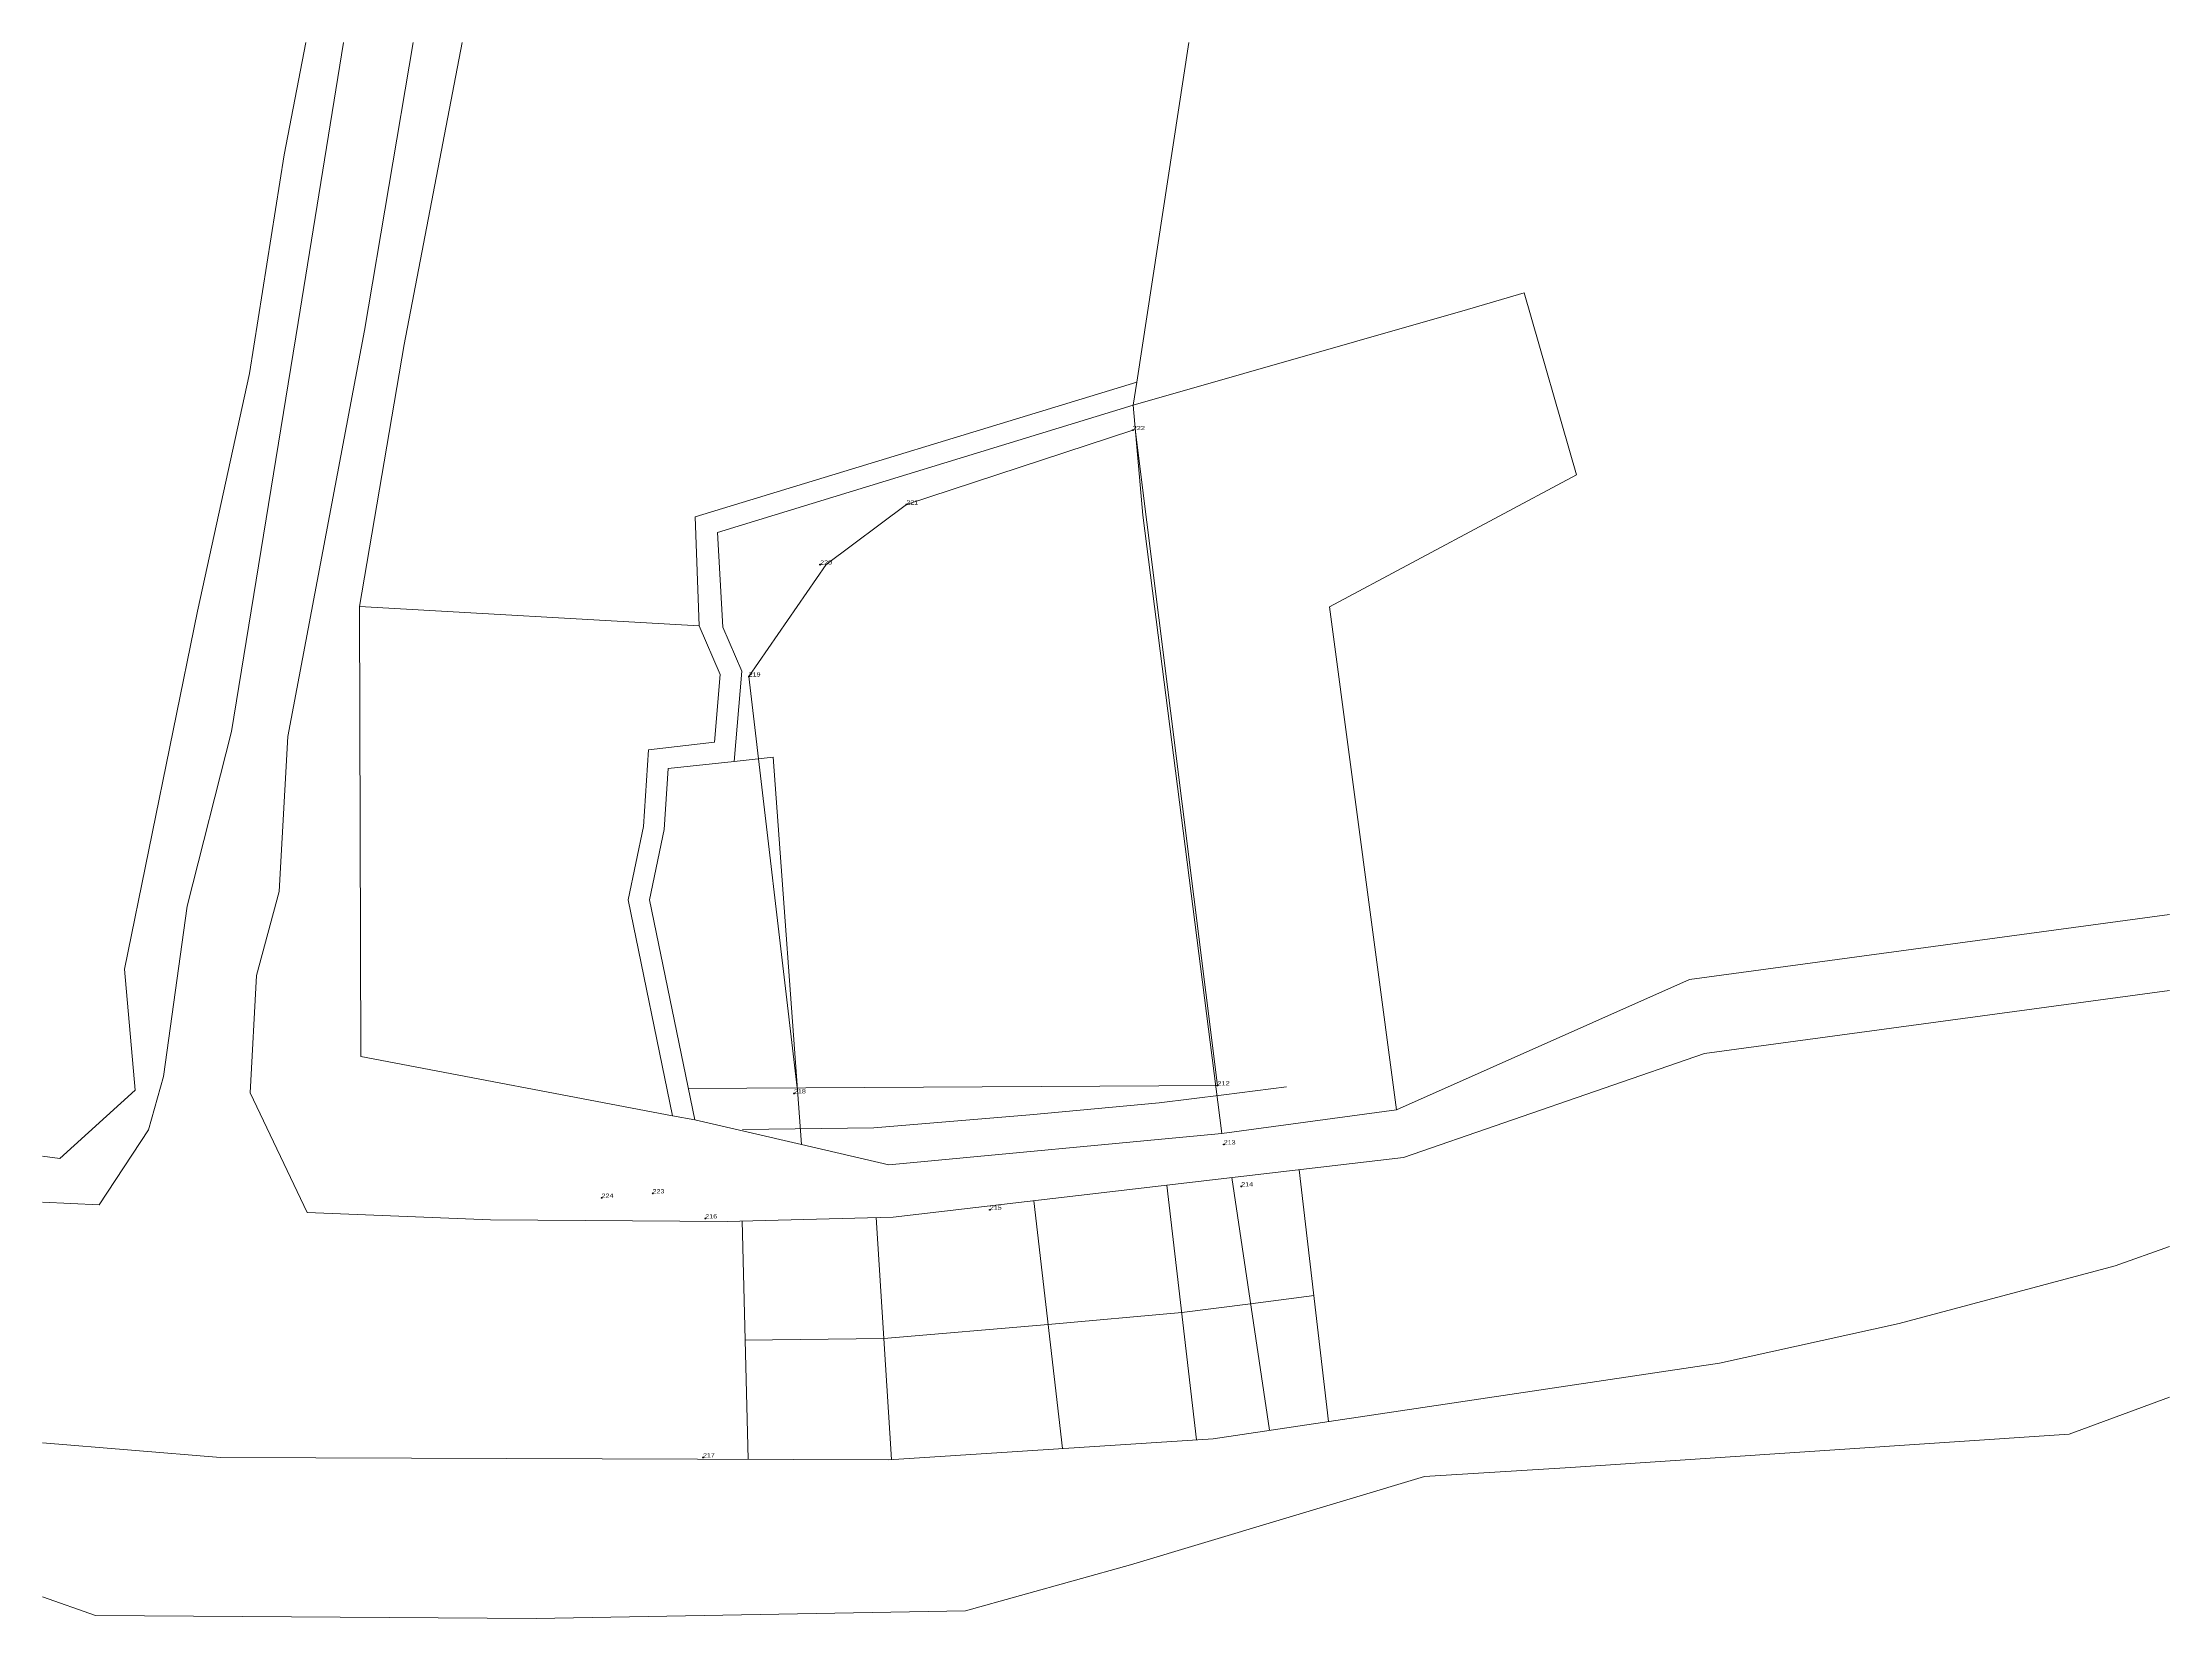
# Model space of a CAD drawing. Header units: metres. Extents: x 542585 to 542686, y 1835539 to 1835613.
import ezdxf

# ---------------------------------------------------------------- set-up
doc = ezdxf.new("R2010")
doc.units = ezdxf.units.M
doc.header["$LTSCALE"] = 0.08
doc.header["$PDMODE"] = 32
doc.header["$PDSIZE"] = 0.04
for name, color, linetype, lineweight in [('1', 7, 'Continuous', 13), ('10', 7, 'Continuous', 13), ('22', 7, 'Continuous', 13), ('23', 7, 'Continuous', 13), ('32', 7, 'Continuous', 13)]:
    doc.layers.add(name, color=color, linetype=linetype, lineweight=lineweight)
doc.layers.add('12', color=7, linetype='Continuous')
doc.layers.add('7', color=7, linetype='Continuous')

msp = doc.modelspace()

# ---------------------------------------------------------------- linework, layer by layer
at = {"layer": '1'}
for p, q in [((542641.5, 1835559.43), (542643.29, 1835547.44)), ((542646.09, 1835547.86), (542644.7, 1835559.8)), ((542633.47, 1835546.58), (542632.1, 1835558.33)), ((542639.83, 1835546.99), (542638.42, 1835559.07)), ((542618.55, 1835546.06), (542618.26, 1835557.37)), ((542624.62, 1835557.53), (542625.36, 1835546.05))]:
    msp.add_line(p, q, dxfattribs=at)
for points in [[(542618.29, 1835561.71), (542624.51, 1835561.78), (542631.91, 1835562.41), (542638.06, 1835562.97), (542641.12, 1835563.35), (542644.09, 1835563.74)], [(542618.4, 1835551.71), (542624.99, 1835551.79), (542632.78, 1835552.45), (542639.13, 1835553.03), (542642.39, 1835553.43), (542645.4, 1835553.83)]]:
    msp.add_lwpolyline(points, dxfattribs=at)
at = {"layer": '10'}
for p, q in [((542596.53, 1835607.96), (542597.57, 1835613.28)), ((542602.23, 1835598.95), (542604.98, 1835613.28)), ((542639.46, 1835613.28), (542636.99, 1835597.17)), ((542657.85, 1835592.77), (542655.37, 1835601.4)), ((542602.23, 1835598.95), (542600.11, 1835586.53)), ((542636.82, 1835596.07), (542637.28, 1835590.86)), ((542637.28, 1835590.86), (542641.03, 1835561.52)), ((542616.23, 1835585.61), (542600.11, 1835586.53)), ((542600.18, 1835565.18), (542600.11, 1835586.53)), ((542588.96, 1835569.31), (542592.43, 1835586.3)), ((542619.73, 1835579.37), (542617.88, 1835579.17)), ((542619.73, 1835579.37), (542621.08, 1835560.99)), ((542589.46, 1835563.57), (542588.96, 1835569.31)), ((542616.02, 1835562.16), (542621.08, 1835560.99)), ((542681.23, 1835547.26), (542685.99, 1835549.01)), ((542657.57, 1835545.67), (542681.23, 1835547.26)), ((542636.69, 1835541.06), (542650.64, 1835545.25)), ((542650.64, 1835545.25), (542657.57, 1835545.67)), ((542636.69, 1835541.06), (542628.87, 1835538.87)), ((542587.59, 1835538.65), (542585.07, 1835539.53))]:
    msp.add_line(p, q, dxfattribs=at)
for points in [[(542592.43, 1835586.3), (542594.89, 1835597.58), (542596.53, 1835607.96)], [(542636.82, 1835596.07), (542652.68, 1835600.62), (542655.37, 1835601.4)], [(542615.71, 1835563.65), (542640.82, 1835563.8), (542636.92, 1835594.93)], [(542636.8, 1835594.89), (542626.06, 1835591.36), (542622.25, 1835588.51), (542618.59, 1835583.2), (542620.88, 1835563.68)], [(542649.31, 1835562.64), (542646.14, 1835586.5), (542657.85, 1835592.77)], [(542641.03, 1835561.52), (542649.31, 1835562.64), (542663.21, 1835568.83), (542685.99, 1835571.91)], [(542600.18, 1835565.18), (542614.96, 1835562.36), (542616.02, 1835562.16)], [(542585.07, 1835560.44), (542585.89, 1835560.33), (542589.46, 1835563.57)], [(542621.08, 1835560.99), (542625.22, 1835560.03), (542641.03, 1835561.52)], [(542587.59, 1835538.65), (542608.49, 1835538.51), (542628.87, 1835538.87)]]:
    msp.add_lwpolyline(points, dxfattribs=at)
at = {"layer": '22'}
for p, q in [((542597.2, 1835600), (542599.35, 1835613.28)), ((542600.34, 1835599.62), (542602.65, 1835613.28)), ((542600.34, 1835599.62), (542596.71, 1835580.36)), ((542595.22, 1835569.01), (542594.92, 1835563.45)), ((542663.93, 1835565.32), (542685.99, 1835568.3)), ((542594.92, 1835563.45), (542597.63, 1835557.77)), ((542587.76, 1835558.13), (542585.07, 1835558.26)), ((542606.32, 1835557.43), (542597.63, 1835557.77)), ((542606.32, 1835557.43), (542617.56, 1835557.35)), ((542617.56, 1835557.35), (542625.43, 1835557.55)), ((542683.41, 1835555.24), (542673.17, 1835552.5)), ((542685.99, 1835556.16), (542683.41, 1835555.24)), ((542673.17, 1835552.5), (542664.64, 1835550.63)), ((542664.64, 1835550.63), (542640.62, 1835547.04)), ((542640.62, 1835547.04), (542625.21, 1835546.04))]:
    msp.add_line(p, q, dxfattribs=at)
for points in [[(542591.94, 1835572.31), (542594.04, 1835580.6), (542597.2, 1835600)], [(542595.22, 1835569.01), (542596.29, 1835573), (542596.71, 1835580.36)], [(542587.76, 1835558.13), (542590.09, 1835561.7), (542590.81, 1835564.22), (542591.94, 1835572.31)], [(542625.43, 1835557.55), (542649.65, 1835560.38), (542663.93, 1835565.32)], [(542585.07, 1835546.85), (542593.52, 1835546.14), (542625.21, 1835546.04)]]:
    msp.add_lwpolyline(points, dxfattribs=at)
at = {"layer": '23'}
for p, q in [((542596.53, 1835607.96), (542597.57, 1835613.28)), ((542602.23, 1835598.95), (542604.98, 1835613.28)), ((542602.23, 1835598.95), (542600.11, 1835586.53)), ((542600.18, 1835565.18), (542600.11, 1835586.53)), ((542588.96, 1835569.31), (542592.43, 1835586.3)), ((542589.46, 1835563.57), (542588.96, 1835569.31)), ((542616.02, 1835562.16), (542621.08, 1835560.99)), ((542681.23, 1835547.26), (542685.99, 1835549.01)), ((542657.57, 1835545.67), (542681.23, 1835547.26)), ((542636.69, 1835541.06), (542650.64, 1835545.25)), ((542650.64, 1835545.25), (542657.57, 1835545.67)), ((542636.69, 1835541.06), (542628.87, 1835538.87)), ((542587.59, 1835538.65), (542585.07, 1835539.53))]:
    msp.add_line(p, q, dxfattribs=at)
for points in [[(542592.43, 1835586.3), (542594.89, 1835597.58), (542596.53, 1835607.96)], [(542641.03, 1835561.52), (542649.31, 1835562.64), (542663.21, 1835568.83), (542685.99, 1835571.91)], [(542600.18, 1835565.18), (542614.96, 1835562.36), (542616.02, 1835562.16)], [(542585.07, 1835560.44), (542585.89, 1835560.33), (542589.46, 1835563.57)], [(542621.08, 1835560.99), (542625.22, 1835560.03), (542641.03, 1835561.52)], [(542587.59, 1835538.65), (542608.49, 1835538.51), (542628.87, 1835538.87)]]:
    msp.add_lwpolyline(points, dxfattribs=at)
at = {"layer": '32'}
for p, q in [((542616.04, 1835590.77), (542636.99, 1835597.17)), ((542636.99, 1835597.17), (542636.82, 1835596.07)), ((542617.09, 1835590.04), (542636.82, 1835596.07)), ((542616.23, 1835585.61), (542616.04, 1835590.77)), ((542617.35, 1835585.55), (542617.09, 1835590.04)), ((542614.76, 1835578.83), (542617.88, 1835579.17))]:
    msp.add_line(p, q, dxfattribs=at)
for points in [[(542614.96, 1835562.36), (542612.85, 1835572.61), (542613.58, 1835576.09), (542613.82, 1835579.73), (542616.95, 1835580.08), (542617.23, 1835583.3), (542616.23, 1835585.61)], [(542617.88, 1835579.17), (542618.25, 1835583.46), (542617.35, 1835585.55)], [(542616.02, 1835562.16), (542613.87, 1835572.61), (542614.57, 1835575.95), (542614.76, 1835578.83)]]:
    msp.add_lwpolyline(points, dxfattribs=at)
at = {"layer": '7'}
for p in [(542636.8, 1835594.89), (542626.06, 1835591.36), (542621.97, 1835588.51), (542618.59, 1835583.2), (542620.73, 1835563.42), (542640.82, 1835563.8), (542641.12, 1835561), (542611.6, 1835558.47), (542614.02, 1835558.68), (542641.95, 1835559.01), (542616.52, 1835557.49), (542630.02, 1835557.9), (542616.41, 1835546.15)]:
    msp.add_point(p, dxfattribs=at)

# ---------------------------------------------------------------- texts
at = {"layer": '12'}
for s, width, p in [('222', 1.3, (542636.8, 1835594.89)), ('221', 1.25, (542626.06, 1835591.36)), ('220', 1.25, (542621.97, 1835588.51)), ('219', 1.25, (542618.58, 1835583.2)), ('218', 1.25, (542620.73, 1835563.42)), ('212', 1.3, (542640.82, 1835563.8)), ('213', 1.25, (542641.12, 1835561)), ('214', 1.25, (542641.95, 1835559.01)), ('224', 1.25, (542611.6, 1835558.47)), ('223', 1.25, (542614.02, 1835558.68)), ('216', 1.25, (542616.52, 1835557.49)), ('215', 1.25, (542630.02, 1835557.9)), ('217', 1.25, (542616.41, 1835546.15))]:
    msp.add_text(s, height=0.2, dxfattribs=dict(at, width=width)).set_placement(p)

doc.saveas('drawing.dxf')
